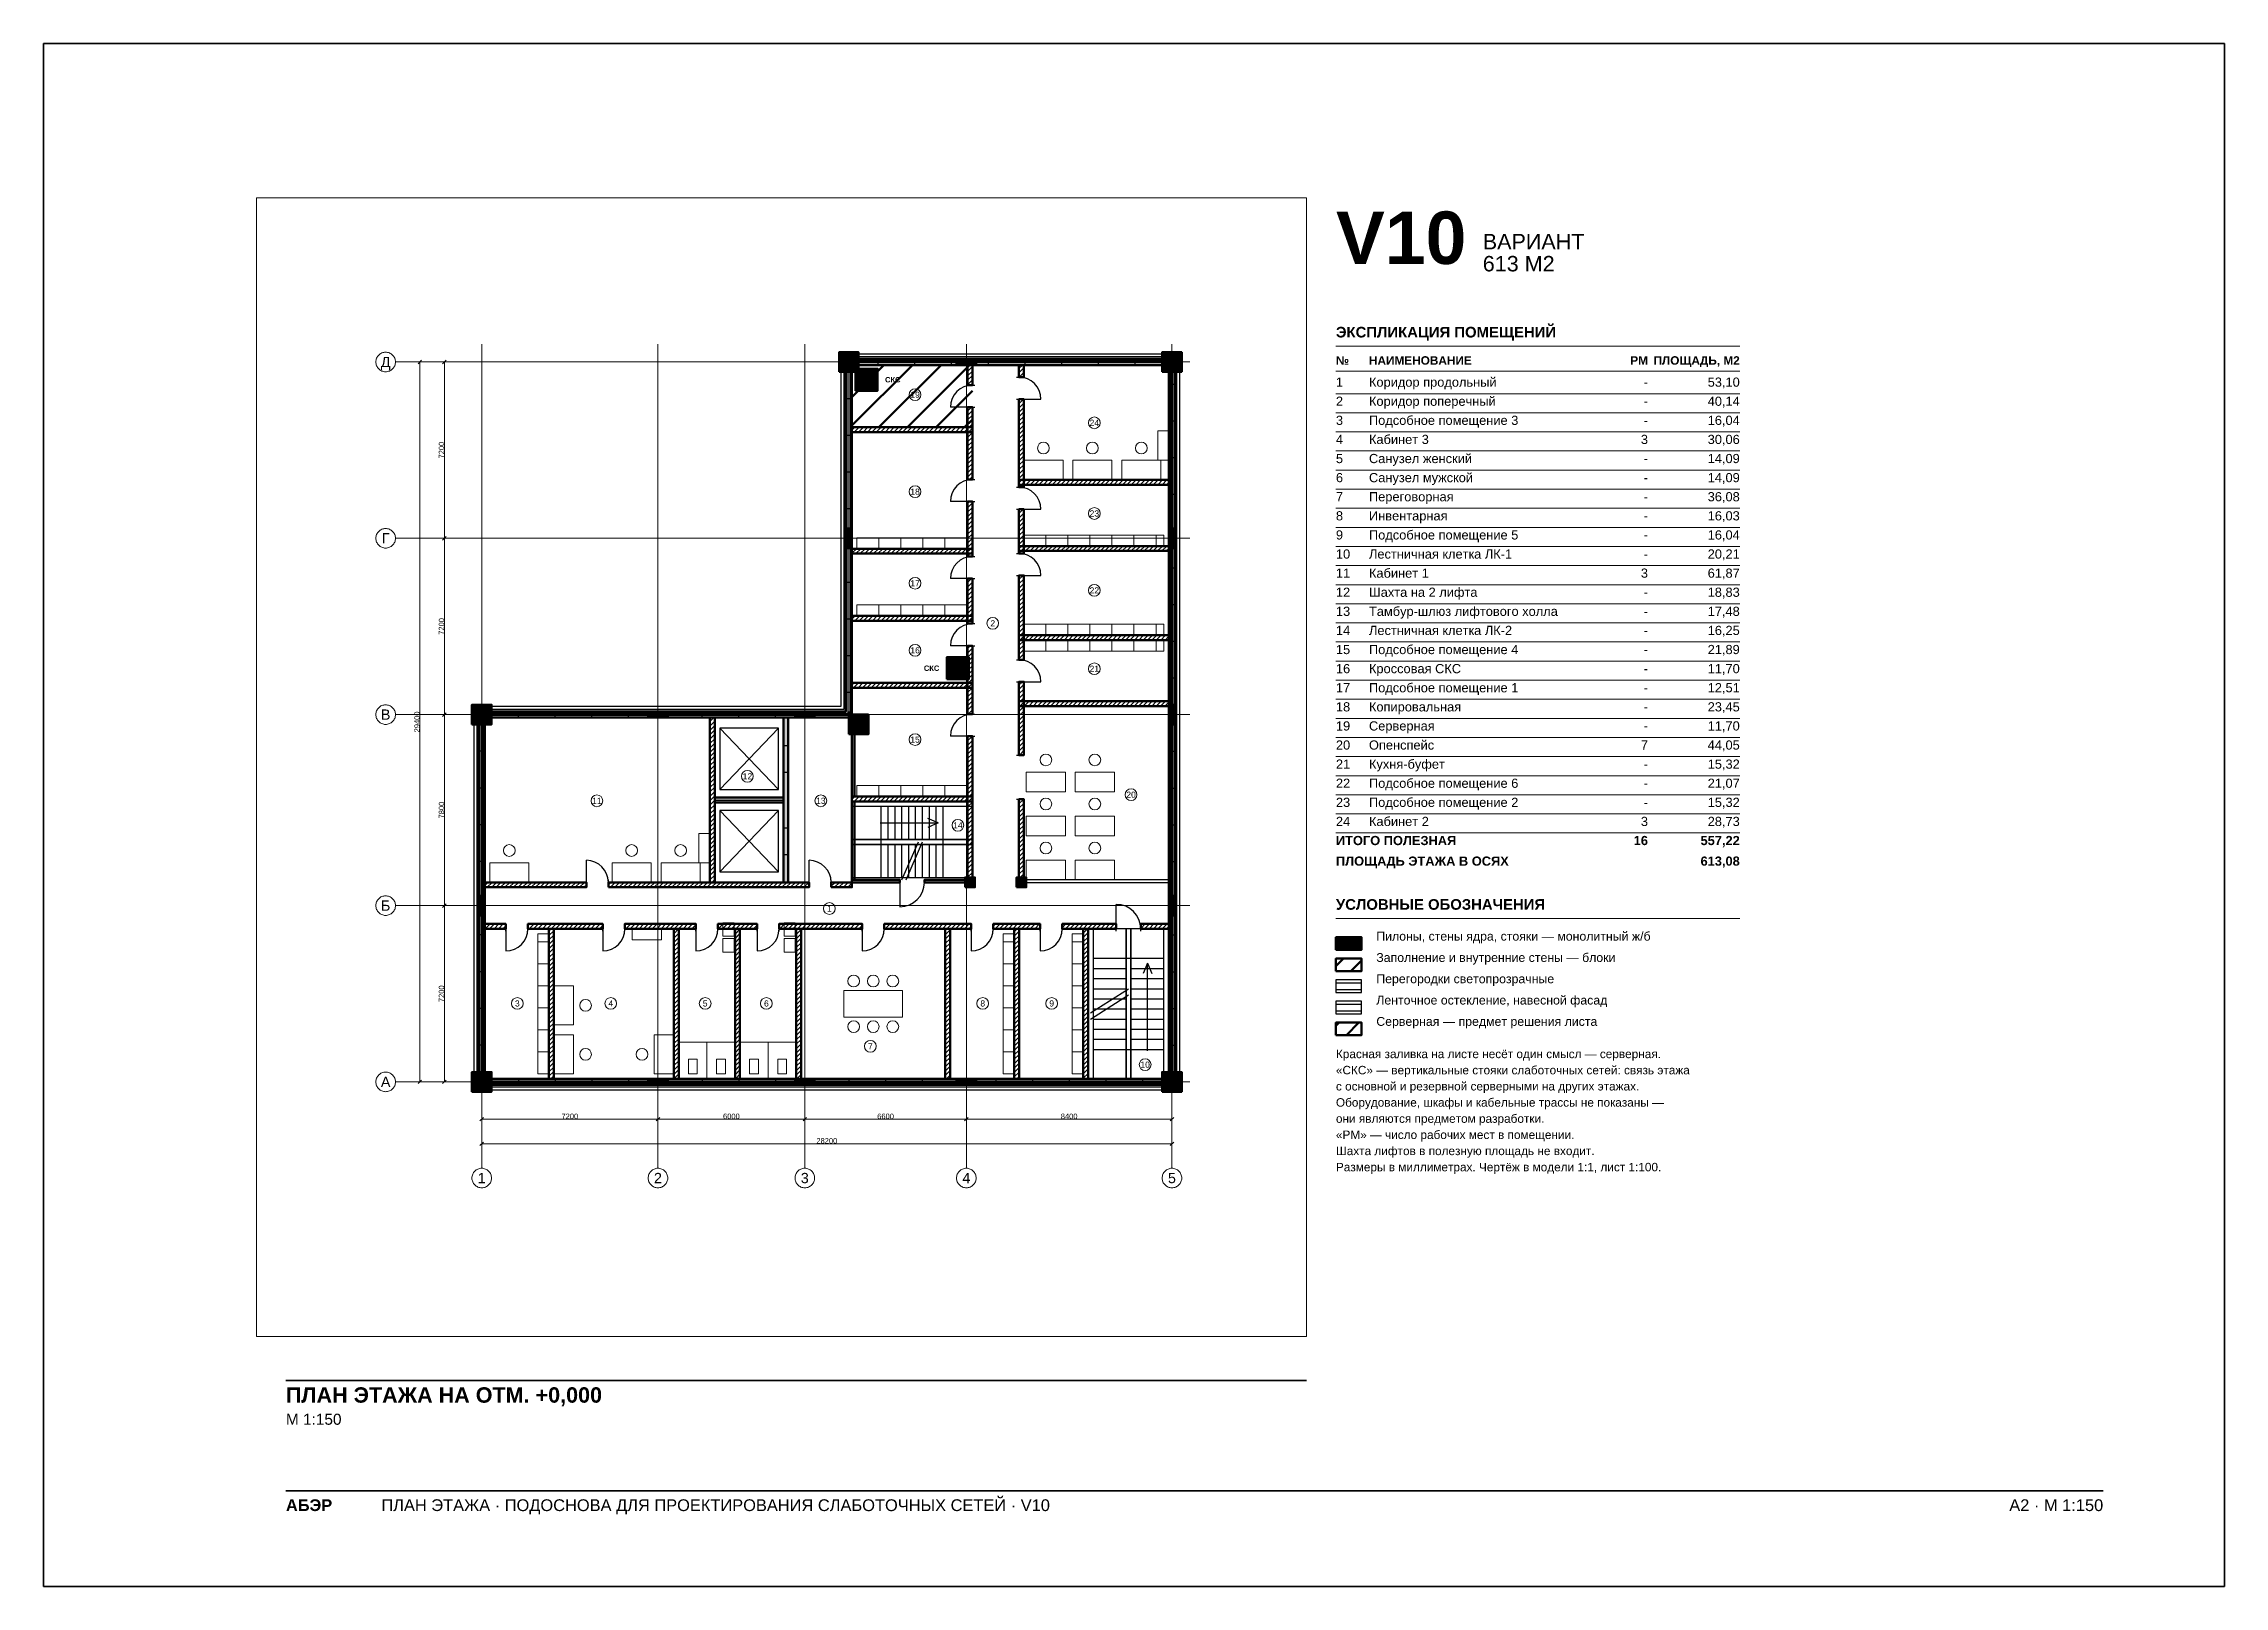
# Paper-space layout 'A2-1-100' of a CAD drawing. Header units: millimetres. Extents: x 0 to 594, y 0 to 420.
# The model-space entities are those that its viewports show. They can reach past a viewport. Long polylines and large blocks are cut down to what shows.
import ezdxf
from ezdxf.enums import TextEntityAlignment as Align

# ---------------------------------------------------------------- set-up
doc = ezdxf.new("R2010")
doc.units = ezdxf.units.MM
doc.linetypes.add('CENTER2', pattern=[2.541, 1.587, -0.318, 0.318, -0.318])
for name, color, linetype, lineweight in [('A-ANNO-LEGEND', 7, 'CONTINUOUS', 18), ('A-ANNO-NOTES', 8, 'CONTINUOUS', 13), ('A-ANNO-ROOM', 7, 'CONTINUOUS', 18), ('A-ANNO-TABLE', 7, 'CONTINUOUS', 18), ('A-DIMS', 8, 'CONTINUOUS', 13), ('A-DOOR', 3, 'CONTINUOUS', 25), ('A-ELEV', 7, 'CONTINUOUS', 25), ('A-FACADE-PANEL', 8, 'CONTINUOUS', 25), ('A-FURN', 8, 'CONTINUOUS', 18), ('A-GLAZ-RIBBON', 5, 'CONTINUOUS', 25), ('A-GRID', 8, 'CENTER2', 13), ('A-HATCH', 9, 'CONTINUOUS', 9), ('A-OUTLINE', 7, 'CONTINUOUS', 50), ('A-SANI', 8, 'CONTINUOUS', 18), ('A-STAIR', 7, 'CONTINUOUS', 25), ('A-TITLE', 7, 'CONTINUOUS', 35), ('A-VIEWPORT', 8, 'CONTINUOUS', 9), ('A-WALL-BLOCK', 9, 'CONTINUOUS', 50), ('A-WALL-GLASS', 4, 'CONTINUOUS', 25), ('A-WALL-RC', 7, 'CONTINUOUS', 50), ('E-SCS-RISER', 1, 'CONTINUOUS', 50), ('E-SERVER-ROOM', 1, 'CONTINUOUS', 50)]:
    doc.layers.add(name, color=color, linetype=linetype, lineweight=lineweight)
doc.styles.add('Arial', font='arial.ttf')
doc.styles.add('Arial-Bold', font='arialbd.ttf')
doc.styles.get("Standard").update_dxf_attribs({"font": 'arial.ttf'})

psp = doc.layouts.new('A2-1-100')

# ---------------------------------------------------------------- texts
at = {"layer": 'A-ANNO-LEGEND'}
for s, height, style, p in [('УСЛОВНЫЕ ОБОЗНАЧЕНИЯ', 2.9, 'Arial-Bold', (352, 184.2)), ('Пилоны, стены ядра, стояки — монолитный ж/б', 2.4, 'Arial', (363, 175.8)), ('Заполнение и внутренние стены — блоки', 2.4, 'Arial', (363, 170)), ('Перегородки светопрозрачные', 2.4, 'Arial', (363, 164.2)), ('Ленточное остекление, навесной фасад', 2.4, 'Arial', (363, 158.4)), ('Серверная — предмет решения листа', 2.4, 'Arial', (363, 152.6))]:
    psp.add_text(s, height=height, dxfattribs=dict(at, style=style)).set_placement(p)
at = {"layer": 'A-ANNO-NOTES', "style": 'Arial'}
for s, p in [('Красная заливка на листе несёт один смысл — серверная.', (352, 143.8)), ('«СКС» — вертикальные стояки слаботочных сетей: связь этажа', (352, 139.4)), ('с основной и резервной серверными на других этажах.', (352, 135)), ('Оборудование, шкафы и кабельные трассы не показаны —', (352, 130.6)), ('они являются предметом разработки.', (352, 126.2)), ('«РМ» — число рабочих мест в помещении.', (352, 121.8)), ('Шахта лифтов в полезную площадь не входит.', (352, 117.4)), ('Размеры в миллиметрах. Чертёж в модели 1:1, лист 1:100.', (352, 113))]:
    psp.add_text(s, height=2.3, dxfattribs=at).set_placement(p)
at = {"layer": 'A-ANNO-TABLE'}
for s, height, style, p in [('ЭКСПЛИКАЦИЯ ПОМЕЩЕНИЙ', 2.9, 'Arial-Bold', (352, 340)), ('№', 2.3, 'Arial-Bold', (352, 332.6)), ('НАИМЕНОВАНИЕ', 2.3, 'Arial-Bold', (361, 332.6)), ('1', 2.5, 'Arial', (352, 326.6)), ('Коридор продольный', 2.5, 'Arial', (361, 326.6)), ('2', 2.5, 'Arial', (352, 321.4)), ('Коридор поперечный', 2.5, 'Arial', (361, 321.4)), ('3', 2.5, 'Arial', (352, 316.2)), ('Подсобное помещение 3', 2.5, 'Arial', (361, 316.2)), ('4', 2.5, 'Arial', (352, 311)), ('Кабинет 3', 2.5, 'Arial', (361, 311)), ('5', 2.5, 'Arial', (352, 305.8)), ('6', 2.5, 'Arial', (352, 300.6)), ('Санузел женский', 2.5, 'Arial', (361, 305.8)), ('Санузел мужской', 2.5, 'Arial', (361, 300.6)), ('7', 2.5, 'Arial', (352, 295.4)), ('Переговорная', 2.5, 'Arial', (361, 295.4)), ('8', 2.5, 'Arial', (352, 290.2)), ('Инвентарная', 2.5, 'Arial', (361, 290.2)), ('9', 2.5, 'Arial', (352, 285)), ('Подсобное помещение 5', 2.5, 'Arial', (361, 285)), ('10', 2.5, 'Arial', (352, 279.8)), ('Лестничная клетка ЛК-1', 2.5, 'Arial', (361, 279.8)), ('11', 2.5, 'Arial', (352, 274.6)), ('Кабинет 1', 2.5, 'Arial', (361, 274.6)), ('12', 2.5, 'Arial', (352, 269.4)), ('Шахта на 2 лифта', 2.5, 'Arial', (361, 269.4)), ('13', 2.5, 'Arial', (352, 264.2)), ('14', 2.5, 'Arial', (352, 259)), ('Лестничная клетка ЛК-2', 2.5, 'Arial', (361, 259)), ('Тамбур-шлюз лифтового холла', 2.5, 'Arial', (361, 264.2)), ('15', 2.5, 'Arial', (352, 253.8)), ('Подсобное помещение 4', 2.5, 'Arial', (361, 253.8)), ('16', 2.5, 'Arial', (352, 248.6)), ('Кроссовая СКС', 2.5, 'Arial', (361, 248.6)), ('17', 2.5, 'Arial', (352, 243.4)), ('Подсобное помещение 1', 2.5, 'Arial', (361, 243.4)), ('18', 2.5, 'Arial', (352, 238.2)), ('Копировальная', 2.5, 'Arial', (361, 238.2)), ('19', 2.5, 'Arial', (352, 233)), ('Серверная', 2.5, 'Arial', (361, 233)), ('20', 2.5, 'Arial', (352, 227.8)), ('Опенспейс', 2.5, 'Arial', (361, 227.8)), ('21', 2.5, 'Arial', (352, 222.6)), ('22', 2.5, 'Arial', (352, 217.4)), ('Подсобное помещение 6', 2.5, 'Arial', (361, 217.4)), ('Кухня-буфет', 2.5, 'Arial', (361, 222.6)), ('23', 2.5, 'Arial', (352, 212.2)), ('Подсобное помещение 2', 2.5, 'Arial', (361, 212.2)), ('24', 2.5, 'Arial', (352, 207)), ('Кабинет 2', 2.5, 'Arial', (361, 207)), ('ИТОГО ПОЛЕЗНАЯ', 2.5, 'Arial-Bold', (352, 201.8)), ('ПЛОЩАДЬ ЭТАЖА В ОСЯХ', 2.5, 'Arial-Bold', (352, 196.2))]:
    psp.add_text(s, height=height, dxfattribs=dict(at, style=style)).set_placement(p)
for s, height, style, p in [('РМ', 2.3, 'Arial-Bold', (437, 332.6)), ('ПЛОЩАДЬ, М2', 2.3, 'Arial-Bold', (462, 332.6)), ('-', 2.5, 'Arial', (437, 326.6)), ('53,10', 2.5, 'Arial', (462, 326.6)), ('-', 2.5, 'Arial', (437, 321.4)), ('40,14', 2.5, 'Arial', (462, 321.4)), ('-', 2.5, 'Arial', (437, 316.2)), ('16,04', 2.5, 'Arial', (462, 316.2)), ('3', 2.5, 'Arial', (437, 311)), ('30,06', 2.5, 'Arial', (462, 311)), ('-', 2.5, 'Arial', (437, 305.8)), ('14,09', 2.5, 'Arial', (462, 305.8)), ('14,09', 2.5, 'Arial', (462, 300.6)), ('-', 2.5, 'Arial', (437, 300.6)), ('36,08', 2.5, 'Arial', (462, 295.4)), ('-', 2.5, 'Arial', (437, 295.4)), ('-', 2.5, 'Arial', (437, 290.2)), ('16,03', 2.5, 'Arial', (462, 290.2)), ('-', 2.5, 'Arial', (437, 285)), ('16,04', 2.5, 'Arial', (462, 285)), ('-', 2.5, 'Arial', (437, 279.8)), ('20,21', 2.5, 'Arial', (462, 279.8)), ('3', 2.5, 'Arial', (437, 274.6)), ('61,87', 2.5, 'Arial', (462, 274.6)), ('-', 2.5, 'Arial', (437, 269.4)), ('18,83', 2.5, 'Arial', (462, 269.4)), ('-', 2.5, 'Arial', (437, 264.2)), ('17,48', 2.5, 'Arial', (462, 264.2)), ('16,25', 2.5, 'Arial', (462, 259)), ('-', 2.5, 'Arial', (437, 259)), ('21,89', 2.5, 'Arial', (462, 253.8)), ('-', 2.5, 'Arial', (437, 253.8)), ('-', 2.5, 'Arial', (437, 248.6)), ('11,70', 2.5, 'Arial', (462, 248.6)), ('-', 2.5, 'Arial', (437, 243.4)), ('12,51', 2.5, 'Arial', (462, 243.4)), ('-', 2.5, 'Arial', (437, 238.2)), ('23,45', 2.5, 'Arial', (462, 238.2)), ('-', 2.5, 'Arial', (437, 233)), ('11,70', 2.5, 'Arial', (462, 233)), ('7', 2.5, 'Arial', (437, 227.8)), ('44,05', 2.5, 'Arial', (462, 227.8)), ('-', 2.5, 'Arial', (437, 222.6)), ('21,07', 2.5, 'Arial', (462, 217.4)), ('15,32', 2.5, 'Arial', (462, 222.6)), ('-', 2.5, 'Arial', (437, 217.4)), ('15,32', 2.5, 'Arial', (462, 212.2)), ('3', 2.5, 'Arial', (437, 207)), ('-', 2.5, 'Arial', (437, 212.2)), ('28,73', 2.5, 'Arial', (462, 207)), ('16', 2.5, 'Arial-Bold', (437, 201.8)), ('557,22', 2.5, 'Arial-Bold', (462, 201.8)), ('613,08', 2.5, 'Arial-Bold', (462, 196.2))]:
    psp.add_text(s, height=height, dxfattribs=dict(at, style=style)).set_placement(p, align=Align.RIGHT)
at = {"layer": 'A-TITLE'}
for s, height, style, p in [('V10', 14.3, 'Arial-Bold', (352, 360)), ('ВАРИАНТ', 4.2, 'Arial', (392, 364)), ('613 М2', 4.2, 'Arial', (392, 358)), ('ПЛАН ЭТАЖА НА ОТМ. +0,000', 4.2, 'Arial-Bold', (66, 50)), ('М 1:150', 3, 'Arial', (66, 44)), ('ПЛАН ЭТАЖА · ПОДОСНОВА ДЛЯ ПРОЕКТИРОВАНИЯ СЛАБОТОЧНЫХ СЕТЕЙ · V10', 3.2, 'Arial', (92, 20.5)), ('АБЭР', 3.2, 'Arial-Bold', (66, 20.5))]:
    psp.add_text(s, height=height, dxfattribs=dict(at, style=style)).set_placement(p)
at = {"layer": 'A-TITLE', "style": 'Arial'}
psp.add_text('A2 · М 1:150', height=3.2, dxfattribs=at).set_placement((561, 20.5), align=Align.RIGHT)

msp = doc.modelspace()

# ---------------------------------------------------------------- texts
at = {"layer": 'A-ANNO-ROOM'}
for s, p in [('19', (17705, 28065)), ('24', (25030, 26915)), ('18', (17705, 24104)), ('23', (25030, 23213)), ('17', (17705, 20364)), ('22', (25030, 20073)), ('2', (20880, 18730)), ('16', (17705, 17624)), ('21', (25030, 16872)), ('15', (17705, 13980)), ('12', (10855, 12480)), ('11', (4705, 11480)), ('13', (13855, 11480)), ('20', (26530, 11730)), ('14', (19455, 10480)), ('1', (14205, 7080)), ('3', (1455, 3205)), ('4', (5273, 3205)), ('5', (9130, 3205)), ('6', (11630, 3205)), ('8', (20470, 3205)), ('9', (23287, 3205)), ('7', (15880, 1455)), ('10', (27105, 705))]:
    msp.add_text(s, height=250, dxfattribs=at).set_placement(p, align=Align.MIDDLE_CENTER)
at = {"layer": 'A-DIMS'}
for s, p in [('7200', (-1645, 25800)), ('7200', (-1645, 18600)), ('29400', (-2645, 14700)), ('7800', (-1645, 11100)), ('7200', (-1645, 3600))]:
    msp.add_text(s, height=220, rotation=90, dxfattribs=at).set_placement(p, align=Align.MIDDLE_CENTER)
for s, p in [('7200', (3600, -1405)), ('6000', (10200, -1405)), ('6600', (16500, -1405)), ('8400', (24000, -1405)), ('28200', (14100, -2405))]:
    msp.add_text(s, height=220, dxfattribs=at).set_placement(p, align=Align.MIDDLE_CENTER)
at = {"layer": 'A-GRID'}
for s, p in [('Д', (-3925, 29400)), ('Г', (-3925, 22200)), ('В', (-3925, 15000)), ('Б', (-3925, 7200)), ('А', (-3925, 0)), ('1', (0, -3925)), ('2', (7200, -3925)), ('3', (13200, -3925)), ('4', (19800, -3925)), ('5', (28200, -3925))]:
    msp.add_text(s, height=420, dxfattribs=at).set_placement(p, align=Align.MIDDLE_CENTER)
at = {"layer": 'E-SCS-RISER', "style": 'Arial-Bold'}
for p in [(16795, 28675), (18380, 16894)]:
    msp.add_text('СКС', height=220, dxfattribs=at).set_placement(p, align=Align.MIDDLE_CENTER)

# ---------------------------------------------------------------- hatches: boundary and pattern name
at = {"layer": 'A-HATCH'}
h = msp.add_hatch(dxfattribs=at)
h.set_pattern_fill('ANSI31', scale=40)
h.paths.add_polyline_path([(19850, 28455), (20050, 28455), (20050, 29275), (20050, 29275), (19850, 29275), (19850, 29275)])
h = msp.add_hatch(dxfattribs=at)
h.set_pattern_fill('ANSI31', scale=40)
h.paths.add_polyline_path([(21950, 28780), (22150, 28780), (22150, 29275), (22150, 29275), (21950, 29275), (21950, 29275)])
h = msp.add_hatch(dxfattribs=at)
h.set_pattern_fill('ANSI31', scale=40)
h.paths.add_polyline_path([(21950, 24285), (22150, 24285), (22150, 27880), (21950, 27880)])
h = msp.add_hatch(dxfattribs=at)
h.set_pattern_fill('ANSI31', scale=40)
h.paths.add_polyline_path([(15125, 26535), (15125, 26535), (20050, 26535), (20050, 26735), (15125, 26735), (15125, 26735)])
h = msp.add_hatch(dxfattribs=at)
h.set_pattern_fill('ANSI31', scale=40)
h.paths.add_polyline_path([(19850, 24604), (20050, 24604), (20050, 27555), (19850, 27555)])
h = msp.add_hatch(dxfattribs=at)
h.set_pattern_fill('ANSI31', scale=40)
h.paths.add_polyline_path([(21950, 24385), (28075, 24385), (28075, 24385), (28075, 24585), (28075, 24585), (21950, 24585)])
h = msp.add_hatch(dxfattribs=at)
h.set_pattern_fill('ANSI31', scale=40)
h.paths.add_polyline_path([(19850, 21454), (20050, 21454), (20050, 23704), (19850, 23704)])
h = msp.add_hatch(dxfattribs=at)
h.set_pattern_fill('ANSI31', scale=40)
h.paths.add_polyline_path([(21950, 21583), (22150, 21583), (22150, 23385), (21950, 23385)])
h = msp.add_hatch(dxfattribs=at)
h.set_pattern_fill('ANSI31', scale=40)
h.paths.add_polyline_path([(15125, 21574), (15125, 21574), (20050, 21574), (20050, 21774), (15125, 21774), (15125, 21774)])
h = msp.add_hatch(dxfattribs=at)
h.set_pattern_fill('ANSI31', scale=40)
h.paths.add_polyline_path([(21950, 21683), (28075, 21683), (28075, 21683), (28075, 21883), (28075, 21883), (21950, 21883)])
h = msp.add_hatch(dxfattribs=at)
h.set_pattern_fill('ANSI31', scale=40)
h.paths.add_polyline_path([(19850, 18714), (20050, 18714), (20050, 20554), (19850, 20554)])
h = msp.add_hatch(dxfattribs=at)
h.set_pattern_fill('ANSI31', scale=40)
h.paths.add_polyline_path([(21950, 17242), (22150, 17242), (22150, 20683), (21950, 20683)])
h = msp.add_hatch(dxfattribs=at)
h.set_pattern_fill('ANSI31', scale=40)
h.paths.add_polyline_path([(15125, 18834), (15125, 18834), (20050, 18834), (20050, 19034), (15125, 19034), (15125, 19034)])
h = msp.add_hatch(dxfattribs=at)
h.set_pattern_fill('ANSI31', scale=40)
h.paths.add_polyline_path([(21950, 18043), (28075, 18043), (28075, 18043), (28075, 18243), (28075, 18243), (21950, 18243)])
h = msp.add_hatch(dxfattribs=at)
h.set_pattern_fill('ANSI31', scale=40)
h.paths.add_polyline_path([(19850, 15022), (20050, 15022), (20050, 17814), (19850, 17814)])
h = msp.add_hatch(dxfattribs=at)
h.set_pattern_fill('ANSI31', scale=40)
h.paths.add_polyline_path([(15125, 16094), (15125, 16094), (20050, 16094), (20050, 16294), (15125, 16294), (15125, 16294)])
h = msp.add_hatch(dxfattribs=at)
h.set_pattern_fill('ANSI31', scale=40)
h.paths.add_polyline_path([(21950, 13346), (22150, 13346), (22150, 16342), (21950, 16342)])
h = msp.add_hatch(dxfattribs=at)
h.set_pattern_fill('ANSI31', scale=40)
h.paths.add_polyline_path([(21950, 15342), (28075, 15342), (28075, 15342), (28075, 15542), (28075, 15542), (21950, 15542)])
h = msp.add_hatch(dxfattribs=at)
h.set_pattern_fill('ANSI31', scale=40)
h.paths.add_polyline_path([(9325, 8150), (9525, 8150), (9525, 14875), (9525, 14875), (9325, 14875), (9325, 14875)])
h = msp.add_hatch(dxfattribs=at)
h.set_pattern_fill('ANSI31', scale=40)
h.paths.add_polyline_path([(19850, 8150), (20050, 8150), (20050, 14122), (19850, 14122)])
h = msp.add_hatch(dxfattribs=at)
h.set_pattern_fill('ANSI31', scale=40)
h.paths.add_polyline_path([(15125, 11450), (20050, 11450), (20050, 11650), (15125, 11650)])
h = msp.add_hatch(dxfattribs=at)
h.set_pattern_fill('ANSI31', scale=40)
h.paths.add_polyline_path([(21950, 8150), (22150, 8150), (22150, 11546), (21950, 11546)])
h = msp.add_hatch(dxfattribs=at)
h.set_pattern_fill('ANSI31', scale=40)
h.paths.add_polyline_path([(125, 7950), (125, 7950), (4275, 7950), (4275, 8150), (125, 8150), (125, 8150)])
h = msp.add_hatch(dxfattribs=at)
h.set_pattern_fill('ANSI31', scale=40)
h.paths.add_polyline_path([(5175, 7950), (13375, 7950), (13375, 8150), (5175, 8150)])
h = msp.add_hatch(dxfattribs=at)
h.set_pattern_fill('ANSI31', scale=40)
h.paths.add_polyline_path([(14275, 7950), (15125, 7950), (15125, 8150), (14275, 8150)])
h = msp.add_hatch(dxfattribs=at)
h.set_pattern_fill('ANSI31', scale=40)
h.paths.add_polyline_path([(125, 6250), (125, 6250), (984, 6250), (984, 6450), (125, 6450), (125, 6450)])
h = msp.add_hatch(dxfattribs=at)
h.set_pattern_fill('ANSI31', scale=40)
h.paths.add_polyline_path([(1884, 6250), (4946, 6250), (4946, 6450), (1884, 6450)])
h = msp.add_hatch(dxfattribs=at)
h.set_pattern_fill('ANSI31', scale=40)
h.paths.add_polyline_path([(2743, 125), (2943, 125), (2943, 125), (2943, 6250), (2743, 6250), (2743, 125)])
h = msp.add_hatch(dxfattribs=at)
h.set_pattern_fill('ANSI31', scale=40)
h.paths.add_polyline_path([(5846, 6250), (8750, 6250), (8750, 6450), (5846, 6450)])
h = msp.add_hatch(dxfattribs=at)
h.set_pattern_fill('ANSI31', scale=40)
h.paths.add_polyline_path([(7850, 125), (8050, 125), (8050, 125), (8050, 6250), (7850, 6250), (7850, 125)])
h = msp.add_hatch(dxfattribs=at)
h.set_pattern_fill('ANSI31', scale=40)
h.paths.add_polyline_path([(9650, 6250), (11250, 6250), (11250, 6450), (9650, 6450)])
h = msp.add_hatch(dxfattribs=at)
h.set_pattern_fill('ANSI31', scale=40)
h.paths.add_polyline_path([(10350, 125), (10550, 125), (10550, 125), (10550, 6250), (10350, 6250), (10350, 125)])
h = msp.add_hatch(dxfattribs=at)
h.set_pattern_fill('ANSI31', scale=40)
h.paths.add_polyline_path([(12150, 6250), (15545, 6250), (15545, 6450), (12150, 6450)])
h = msp.add_hatch(dxfattribs=at)
h.set_pattern_fill('ANSI31', scale=40)
h.paths.add_polyline_path([(12850, 125), (13050, 125), (13050, 125), (13050, 6250), (12850, 6250), (12850, 125)])
h = msp.add_hatch(dxfattribs=at)
h.set_pattern_fill('ANSI31', scale=40)
h.paths.add_polyline_path([(16445, 6250), (19998, 6250), (19998, 6450), (16445, 6450)])
h = msp.add_hatch(dxfattribs=at)
h.set_pattern_fill('ANSI31', scale=40)
h.paths.add_polyline_path([(18940, 125), (19140, 125), (19140, 125), (19140, 6250), (18940, 6250), (18940, 125)])
h = msp.add_hatch(dxfattribs=at)
h.set_pattern_fill('ANSI31', scale=40)
h.paths.add_polyline_path([(20898, 6250), (22816, 6250), (22816, 6450), (20898, 6450)])
h = msp.add_hatch(dxfattribs=at)
h.set_pattern_fill('ANSI31', scale=40)
h.paths.add_polyline_path([(21757, 125), (21957, 125), (21957, 125), (21957, 6250), (21757, 6250), (21757, 125)])
h = msp.add_hatch(dxfattribs=at)
h.set_pattern_fill('ANSI31', scale=40)
h.paths.add_polyline_path([(23716, 6250), (25925, 6250), (25925, 6450), (23716, 6450)])
h = msp.add_hatch(dxfattribs=at)
h.set_pattern_fill('ANSI31', scale=40)
h.paths.add_polyline_path([(24575, 125), (24775, 125), (24775, 125), (24775, 6250), (24575, 6250), (24575, 125)])
h = msp.add_hatch(dxfattribs=at)
h.set_pattern_fill('ANSI31', scale=40)
h.paths.add_polyline_path([(26925, 6250), (28075, 6250), (28075, 6250), (28075, 6450), (28075, 6450), (26925, 6450)])
at = {"layer": 'A-WALL-RC'}
h = msp.add_hatch(color=7, dxfattribs=at)
h.dxf.hatch_style = 1
h.paths.add_polyline_path([(14600, 29000), (15400, 29000), (15400, 29800), (14600, 29800)])
h = msp.add_hatch(color=7, dxfattribs=at)
h.dxf.hatch_style = 1
h.paths.add_polyline_path([(19400, 29275), (20200, 29275), (20200, 29525), (19400, 29525)])
h = msp.add_hatch(color=7, dxfattribs=at)
h.dxf.hatch_style = 1
h.paths.add_polyline_path([(27800, 29000), (28600, 29000), (28600, 29800), (27800, 29800)])
h = msp.add_hatch(color=7, dxfattribs=at)
h.dxf.hatch_style = 1
h.paths.add_polyline_path([(14875, 21800), (15125, 21800), (15125, 22600), (14875, 22600)])
h = msp.add_hatch(color=7, dxfattribs=at)
h.dxf.hatch_style = 1
h.paths.add_polyline_path([(28075, 21800), (28325, 21800), (28325, 22600), (28075, 22600)])
h = msp.add_hatch(color=7, dxfattribs=at)
h.dxf.hatch_style = 1
h.paths.add_polyline_path([(-400, 14600), (400, 14600), (400, 15400), (-400, 15400)])
h = msp.add_hatch(color=7, dxfattribs=at)
h.dxf.hatch_style = 1
h.paths.add_polyline_path([(28075, 14600), (28325, 14600), (28325, 15400), (28075, 15400)])
h = msp.add_hatch(color=7, dxfattribs=at)
h.dxf.hatch_style = 1
h.paths.add_polyline_path([(6800, 14875), (7600, 14875), (7600, 15125), (6800, 15125)])
h = msp.add_hatch(color=7, dxfattribs=at)
h.dxf.hatch_style = 1
h.paths.add_polyline_path([(12325, 8150), (12525, 8150), (12525, 14875), (12525, 14875), (12325, 14875), (12325, 14875)])
h = msp.add_hatch(color=7, dxfattribs=at)
h.dxf.hatch_style = 1
h.paths.add_polyline_path([(12800, 14875), (13600, 14875), (13600, 15125), (12800, 15125)])
h = msp.add_hatch(color=7, dxfattribs=at)
h.dxf.hatch_style = 1
h.paths.add_polyline_path([(15000, 14200), (15800, 14200), (15800, 15000), (15000, 15000)])
h = msp.add_hatch(color=7, dxfattribs=at)
h.dxf.hatch_style = 1
h.paths.add_polyline_path([(15125, 11650), (15225, 11650), (15225, 14875), (15225, 14875), (15125, 14875), (15125, 14875)])
h = msp.add_hatch(color=7, dxfattribs=at)
h.dxf.hatch_style = 1
h.paths.add_polyline_path([(9525, 11412), (12325, 11412), (12325, 11612), (9525, 11612)])
h = msp.add_hatch(color=7, dxfattribs=at)
h.dxf.hatch_style = 1
h.paths.add_polyline_path([(15125, 8250), (15225, 8250), (15225, 11450), (15125, 11450)])
h = msp.add_hatch(color=7, dxfattribs=at)
h.dxf.hatch_style = 1
h.paths.add_polyline_path([(15125, 8150), (17088, 8150), (17088, 8250), (15125, 8250)])
h = msp.add_hatch(color=7, dxfattribs=at)
h.dxf.hatch_style = 1
h.paths.add_polyline_path([(18088, 8150), (19850, 8150), (19850, 8250), (18088, 8250)])
h = msp.add_hatch(color=7, dxfattribs=at)
h.dxf.hatch_style = 1
h.paths.add_polyline_path([(19750, 7950), (20150, 7950), (20150, 8350), (19750, 8350)])
h = msp.add_hatch(color=7, dxfattribs=at)
h.dxf.hatch_style = 1
h.paths.add_polyline_path([(21850, 7950), (22250, 7950), (22250, 8350), (21850, 8350)])
h = msp.add_hatch(color=7, dxfattribs=at)
h.dxf.hatch_style = 1
h.paths.add_polyline_path([(-125, 6800), (125, 6800), (125, 7600), (-125, 7600)])
h = msp.add_hatch(color=7, dxfattribs=at)
h.dxf.hatch_style = 1
h.paths.add_polyline_path([(28075, 6800), (28325, 6800), (28325, 7600), (28075, 7600)])
h = msp.add_hatch(color=7, dxfattribs=at)
h.dxf.hatch_style = 1
h.paths.add_polyline_path([(-400, -400), (400, -400), (400, 400), (-400, 400)])
h = msp.add_hatch(color=7, dxfattribs=at)
h.dxf.hatch_style = 1
h.paths.add_polyline_path([(6800, -125), (7600, -125), (7600, 125), (6800, 125)])
h = msp.add_hatch(color=7, dxfattribs=at)
h.dxf.hatch_style = 1
h.paths.add_polyline_path([(12800, -125), (13600, -125), (13600, 125), (12800, 125)])
h = msp.add_hatch(color=7, dxfattribs=at)
h.dxf.hatch_style = 1
h.paths.add_polyline_path([(19400, -125), (20200, -125), (20200, 125), (19400, 125)])
h = msp.add_hatch(color=7, dxfattribs=at)
h.dxf.hatch_style = 1
h.paths.add_polyline_path([(27800, -400), (28600, -400), (28600, 400), (27800, 400)])
at = {"layer": 'E-SCS-RISER'}
h = msp.add_hatch(color=7, dxfattribs=at)
h.dxf.hatch_style = 1
h.paths.add_polyline_path([(15275, 28225), (16175, 28225), (16175, 29125), (15275, 29125)])
h = msp.add_hatch(color=7, dxfattribs=at)
h.dxf.hatch_style = 1
h.paths.add_polyline_path([(19000, 16444), (19900, 16444), (19900, 17344), (19000, 17344)])
at = {"layer": 'E-SERVER-ROOM'}
h = msp.add_hatch(dxfattribs=at)
h.set_pattern_fill('ANSI31', scale=260)
h.paths.add_polyline_path([(15125, 26735), (20050, 26735), (20050, 29275), (15125, 29275)])

# ---------------------------------------------------------------- linework, layer by layer
at = {"layer": 'A-ANNO-ROOM'}
for centre in [(17705, 28065), (25030, 26915), (17705, 24104), (25030, 23213), (17705, 20364), (25030, 20073), (20880, 18730), (17705, 17624), (25030, 16872), (17705, 13980), (10855, 12480), (4705, 11480), (13855, 11480), (26530, 11730), (19455, 10480), (14205, 7080), (1455, 3205), (5273, 3205), (9130, 3205), (11630, 3205), (20470, 3205), (23287, 3205), (15880, 1455), (27105, 705)]:
    msp.add_circle(centre, 240, dxfattribs=at)
at = {"layer": 'A-DIMS'}
for p, q in [((-2596, 29329), (-2454, 29471)), ((-1596, 29329), (-1454, 29471)), ((-2525, 0), (-2525, 29400)), ((-1525, 22200), (-1525, 29400)), ((-1596, 22129), (-1454, 22271)), ((-1596, 22129), (-1454, 22271)), ((-1525, 15000), (-1525, 22200)), ((-1596, 14929), (-1454, 15071)), ((-1596, 14929), (-1454, 15071)), ((-1525, 7200), (-1525, 15000)), ((-1596, 7129), (-1454, 7271)), ((-1596, 7129), (-1454, 7271)), ((-1525, 0), (-1525, 7200)), ((-2596, -71), (-2454, 71)), ((-1596, -71), (-1454, 71)), ((-71, -1596), (71, -1454)), ((0, -1525), (7200, -1525)), ((7129, -1596), (7271, -1454)), ((7129, -1596), (7271, -1454)), ((7200, -1525), (13200, -1525)), ((13129, -1596), (13271, -1454)), ((13129, -1596), (13271, -1454)), ((13200, -1525), (19800, -1525)), ((19729, -1596), (19871, -1454)), ((19729, -1596), (19871, -1454)), ((19800, -1525), (28200, -1525)), ((28129, -1596), (28271, -1454)), ((-71, -2596), (71, -2454)), ((0, -2525), (28200, -2525)), ((28129, -2596), (28271, -2454))]:
    msp.add_line(p, q, dxfattribs=at)
at = {"layer": 'A-DOOR'}
for p, q in [((21850, 28780), (22050, 28780)), ((19950, 28455), (20150, 28455)), ((21850, 27880), (22050, 27880)), ((21950, 27880), (22850, 27880)), ((20050, 27555), (19150, 27555)), ((19950, 27555), (20150, 27555)), ((19950, 24604), (20150, 24604)), ((21850, 24285), (22050, 24285)), ((20050, 23704), (19150, 23704)), ((19950, 23704), (20150, 23704)), ((21850, 23385), (22050, 23385)), ((21950, 23385), (22850, 23385)), ((19950, 21454), (20150, 21454)), ((21850, 21583), (22050, 21583)), ((20050, 20554), (19150, 20554)), ((19950, 20554), (20150, 20554)), ((21850, 20683), (22050, 20683)), ((21950, 20683), (22850, 20683)), ((19950, 18714), (20150, 18714)), ((20050, 17814), (19150, 17814)), ((19950, 17814), (20150, 17814)), ((21850, 17242), (22050, 17242)), ((21850, 16342), (22050, 16342)), ((21950, 16342), (22850, 16342)), ((19950, 15022), (20150, 15022)), ((12325, 13744), (12525, 13744)), ((20050, 14122), (19150, 14122)), ((19950, 14122), (20150, 14122)), ((12325, 12644), (12525, 12644)), ((21850, 13346), (22050, 13346)), ((21850, 11546), (22050, 11546)), ((12325, 10381), (12525, 10381)), ((4275, 8150), (4275, 9050)), ((12325, 9281), (12525, 9281)), ((13375, 8150), (13375, 9050)), ((4275, 8050), (4275, 8250)), ((5175, 8050), (5175, 8250)), ((13375, 8050), (13375, 8250)), ((14275, 8050), (14275, 8250)), ((17088, 8100), (17088, 8200)), ((17088, 8150), (17088, 7150)), ((18088, 8100), (18088, 8200)), ((25925, 6250), (25925, 7250)), ((984, 6150), (984, 6350)), ((984, 6250), (984, 5350)), ((1884, 6150), (1884, 6350)), ((4946, 6150), (4946, 6350)), ((4946, 6250), (4946, 5350)), ((5846, 6150), (5846, 6350)), ((8750, 6150), (8750, 6350)), ((8750, 6250), (8750, 5350)), ((9650, 6150), (9650, 6350)), ((11250, 6150), (11250, 6350)), ((11250, 6250), (11250, 5350)), ((12150, 6150), (12150, 6350)), ((15545, 6150), (15545, 6350)), ((15545, 6250), (15545, 5350)), ((16445, 6150), (16445, 6350)), ((19998, 6150), (19998, 6350)), ((19998, 6250), (19998, 5350)), ((20898, 6150), (20898, 6350)), ((22816, 6150), (22816, 6350)), ((22816, 6250), (22816, 5350)), ((23716, 6150), (23716, 6350)), ((25925, 6150), (25925, 6350)), ((26925, 6150), (26925, 6350))]:
    msp.add_line(p, q, dxfattribs=at)
for centre, radius, start, end in [((21950, 27880), 900, 0, 90), ((20050, 27555), 900, 90, 180), ((20050, 23704), 900, 90, 180), ((21950, 23385), 900, 0, 90), ((20050, 20554), 900, 90, 180), ((21950, 20683), 900, 0, 90), ((20050, 17814), 900, 90, 180), ((21950, 16342), 900, 0, 90), ((20050, 14122), 900, 90, 180), ((4275, 8150), 900, 0, 90), ((13375, 8150), 900, 0, 90), ((17088, 8150), 1000, -90, 0), ((25925, 6250), 1000, 0, 90), ((984, 6250), 900, -90, 0), ((4946, 6250), 900, -90, 0), ((8750, 6250), 900, -90, 0), ((11250, 6250), 900, -90, 0), ((15545, 6250), 900, -90, 0), ((19998, 6250), 900, -90, 0), ((22816, 6250), 900, -90, 0)]:
    msp.add_arc(centre, radius, start, end, dxfattribs=at)
at = {"layer": 'A-ELEV'}
for p, q in [((9725, 11944), (12125, 14444)), ((9725, 14444), (12125, 11944)), ((9525, 11512), (12325, 11512)), ((9725, 8581), (12125, 11081)), ((9725, 11081), (12125, 8581))]:
    msp.add_line(p, q, dxfattribs=at)
for points in [[(9725, 11944), (12125, 11944), (12125, 14444), (9725, 14444)], [(9725, 8581), (12125, 8581), (12125, 11081), (9725, 11081)]]:
    msp.add_lwpolyline(points, close=True, dxfattribs=at)
at = {"layer": 'A-FACADE-PANEL'}
for points in [[(28525, 29725), (14675, 29725), (14675, 15325), (-325, 15325), (-325, -325), (28525, -325)], [(28405, 29605), (14795, 29605), (14795, 15205), (-205, 15205), (-205, -205), (28405, -205)]]:
    msp.add_lwpolyline(points, close=True, dxfattribs=at)
at = {"layer": 'A-FURN'}
for p, q in [((23050, 21883), (23050, 22333)), ((23950, 21883), (23950, 22333)), ((24850, 21883), (24850, 22333)), ((25750, 21883), (25750, 22333)), ((26650, 21883), (26650, 22333)), ((27550, 21883), (27550, 22333)), ((16225, 21774), (16225, 22224)), ((17125, 21774), (17125, 22224)), ((18025, 21774), (18025, 22224)), ((18925, 21774), (18925, 22224)), ((19825, 21774), (19825, 22224)), ((16225, 19034), (16225, 19484)), ((17125, 19034), (17125, 19484)), ((18025, 19034), (18025, 19484)), ((18925, 19034), (18925, 19484)), ((19825, 19034), (19825, 19484)), ((23050, 18243), (23050, 18693)), ((23050, 17593), (23050, 18043)), ((23950, 18243), (23950, 18693)), ((23950, 17593), (23950, 18043)), ((24850, 18243), (24850, 18693)), ((24850, 17593), (24850, 18043)), ((25750, 18243), (25750, 18693)), ((25750, 17593), (25750, 18043)), ((26650, 18243), (26650, 18693)), ((26650, 17593), (26650, 18043)), ((27550, 18243), (27550, 18693)), ((27550, 17593), (27550, 18043)), ((16225, 11650), (16225, 12100)), ((17125, 11650), (17125, 12100)), ((18025, 11650), (18025, 12100)), ((18925, 11650), (18925, 12100)), ((19825, 11650), (19825, 12100)), ((2293, 5725), (2743, 5725)), ((21307, 5725), (21757, 5725)), ((24125, 5725), (24575, 5725)), ((2293, 4825), (2743, 4825)), ((21307, 4825), (21757, 4825)), ((24125, 4825), (24575, 4825)), ((2293, 3925), (2743, 3925)), ((21307, 3925), (21757, 3925)), ((24125, 3925), (24575, 3925)), ((2293, 3025), (2743, 3025)), ((21307, 3025), (21757, 3025)), ((24125, 3025), (24575, 3025)), ((2293, 2125), (2743, 2125)), ((21307, 2125), (21757, 2125)), ((24125, 2125), (24575, 2125)), ((2293, 1225), (2743, 1225)), ((21307, 1225), (21757, 1225)), ((24125, 1225), (24575, 1225))]:
    msp.add_line(p, q, dxfattribs=at)
for points in [[(27625, 25385), (28075, 25385), (28075, 26585), (27625, 26585)], [(22150, 24585), (23750, 24585), (23750, 25385), (22150, 25385)], [(24150, 24585), (25750, 24585), (25750, 25385), (24150, 25385)], [(26150, 24585), (27750, 24585), (27750, 25385), (26150, 25385)], [(22150, 21883), (27875, 21883), (27875, 22333), (22150, 22333)], [(15325, 21774), (19850, 21774), (19850, 22224), (15325, 22224)], [(15325, 19034), (19850, 19034), (19850, 19484), (15325, 19484)], [(22150, 18243), (27875, 18243), (27875, 18693), (22150, 18693)], [(22150, 17593), (27875, 17593), (27875, 18043), (22150, 18043)], [(22250, 11850), (23850, 11850), (23850, 12650), (22250, 12650)], [(24250, 11850), (25850, 11850), (25850, 12650), (24250, 12650)], [(15325, 11650), (19850, 11650), (19850, 12100), (15325, 12100)], [(22250, 10050), (23850, 10050), (23850, 10850), (22250, 10850)], [(24250, 10050), (25850, 10050), (25850, 10850), (24250, 10850)], [(8875, 8950), (9325, 8950), (9325, 10150), (8875, 10150)], [(325, 8150), (1925, 8150), (1925, 8950), (325, 8950)], [(5325, 8150), (6925, 8150), (6925, 8950), (5325, 8950)], [(7325, 8150), (8925, 8150), (8925, 8950), (7325, 8950)], [(22250, 8250), (23850, 8250), (23850, 9050), (22250, 9050)], [(24250, 8250), (25850, 8250), (25850, 9050), (24250, 9050)], [(6143, 5800), (7343, 5800), (7343, 6250), (6143, 6250)], [(2293, 325), (2743, 325), (2743, 6050), (2293, 6050)], [(21307, 325), (21757, 325), (21757, 6050), (21307, 6050)], [(24125, 325), (24575, 325), (24575, 6050), (24125, 6050)], [(2943, 2325), (3743, 2325), (3743, 3925), (2943, 3925)], [(14795, 2638), (17195, 2638), (17195, 3738), (14795, 3738)], [(2943, 325), (3743, 325), (3743, 1925), (2943, 1925)], [(7050, 325), (7850, 325), (7850, 1925), (7050, 1925)]]:
    msp.add_lwpolyline(points, close=True, dxfattribs=at)
for centre in [(22950, 25885), (24950, 25885), (26950, 25885), (23050, 13150), (25050, 13150), (23050, 11350), (25050, 11350), (1125, 9450), (6125, 9450), (8125, 9450), (23050, 9550), (25050, 9550), (15195, 4118), (15995, 4118), (16795, 4118), (4243, 3125), (15195, 2258), (15995, 2258), (16795, 2258), (4243, 1125), (6550, 1125)]:
    msp.add_circle(centre, 240, dxfattribs=at)
at = {"layer": 'A-GLAZ-RIBBON'}
for p, q in [((28200, 29440), (15000, 29440)), ((16200, 29275), (16200, 29525)), ((17700, 29275), (17700, 29525)), ((19200, 29275), (19200, 29525)), ((20700, 29275), (20700, 29525)), ((22200, 29275), (22200, 29525)), ((23700, 29275), (23700, 29525)), ((25200, 29275), (25200, 29525)), ((26700, 29275), (26700, 29525)), ((28200, 29275), (28200, 29525)), ((15125, 29400), (14875, 29400)), ((14960, 29400), (14960, 15000)), ((28200, 29360), (15000, 29360)), ((15040, 29400), (15040, 15000)), ((28160, 0), (28160, 29400)), ((28240, 0), (28240, 29400)), ((15125, 27900), (14875, 27900)), ((28075, 28500), (28325, 28500)), ((28075, 27000), (28325, 27000)), ((15125, 26400), (14875, 26400)), ((28075, 25500), (28325, 25500)), ((15125, 24900), (14875, 24900)), ((15125, 23400), (14875, 23400)), ((28075, 24000), (28325, 24000)), ((28075, 22500), (28325, 22500)), ((15125, 21900), (14875, 21900)), ((28075, 21000), (28325, 21000)), ((15125, 20400), (14875, 20400)), ((15125, 18900), (14875, 18900)), ((28075, 19500), (28325, 19500)), ((28075, 18000), (28325, 18000)), ((15125, 17400), (14875, 17400)), ((28075, 16500), (28325, 16500)), ((15125, 15900), (14875, 15900)), ((125, 15000), (-125, 15000)), ((-40, 15000), (-40, 0)), ((0, 14875), (0, 15125)), ((15000, 15040), (0, 15040)), ((15000, 14960), (0, 14960)), ((40, 15000), (40, 0)), ((1500, 14875), (1500, 15125)), ((3000, 14875), (3000, 15125)), ((4500, 14875), (4500, 15125)), ((6000, 14875), (6000, 15125)), ((7500, 14875), (7500, 15125)), ((9000, 14875), (9000, 15125)), ((10500, 14875), (10500, 15125)), ((12000, 14875), (12000, 15125)), ((13500, 14875), (13500, 15125)), ((15000, 14875), (15000, 15125)), ((28075, 15000), (28325, 15000)), ((125, 13500), (-125, 13500)), ((28075, 13500), (28325, 13500)), ((125, 12000), (-125, 12000)), ((28075, 12000), (28325, 12000)), ((125, 10500), (-125, 10500)), ((28075, 10500), (28325, 10500)), ((125, 9000), (-125, 9000)), ((28075, 9000), (28325, 9000)), ((125, 7500), (-125, 7500)), ((28075, 7500), (28325, 7500)), ((125, 6000), (-125, 6000)), ((28075, 6000), (28325, 6000)), ((125, 4500), (-125, 4500)), ((28075, 4500), (28325, 4500)), ((125, 3000), (-125, 3000)), ((28075, 3000), (28325, 3000)), ((125, 1500), (-125, 1500)), ((28075, 1500), (28325, 1500)), ((125, 0), (-125, 0)), ((0, 125), (0, -125)), ((0, 40), (28200, 40)), ((1500, 125), (1500, -125)), ((3000, 125), (3000, -125)), ((4500, 125), (4500, -125)), ((6000, 125), (6000, -125)), ((7500, 125), (7500, -125)), ((9000, 125), (9000, -125)), ((10500, 125), (10500, -125)), ((12000, 125), (12000, -125)), ((13500, 125), (13500, -125)), ((15000, 125), (15000, -125)), ((16500, 125), (16500, -125)), ((18000, 125), (18000, -125)), ((19500, 125), (19500, -125)), ((21000, 125), (21000, -125)), ((22500, 125), (22500, -125)), ((24000, 125), (24000, -125)), ((25500, 125), (25500, -125)), ((27000, 125), (27000, -125)), ((28075, 0), (28325, 0)), ((0, -40), (28200, -40))]:
    msp.add_line(p, q, dxfattribs=at)
at = {"layer": 'A-GRID'}
for p, q in [((0, -3525), (0, 30125)), ((7200, -3525), (7200, 30125)), ((13200, -3525), (13200, 30125)), ((19800, -3525), (19800, 30125)), ((28200, -3525), (28200, 30125)), ((-3525, 29400), (28925, 29400)), ((-3525, 22200), (28925, 22200)), ((-3525, 15000), (28925, 15000)), ((-3525, 7200), (28925, 7200)), ((-3525, 0), (28925, 0))]:
    msp.add_line(p, q, dxfattribs=at)
for centre in [(-3925, 29400), (-3925, 22200), (-3925, 15000), (-3925, 7200), (-3925, 0), (0, -3925), (7200, -3925), (13200, -3925), (19800, -3925), (28200, -3925)]:
    msp.add_circle(centre, 400, dxfattribs=at)
at = {"layer": 'A-OUTLINE'}
for points in [[(28325, 29525), (14875, 29525), (14875, 15125), (-125, 15125), (-125, -125), (28325, -125)], [(28075, 29275), (15125, 29275), (15125, 14875), (125, 14875), (125, 125), (28075, 125)]]:
    msp.add_lwpolyline(points, close=True, dxfattribs=at)
at = {"layer": 'A-SANI'}
for points in [[(9850, 5950), (10310, 5950), (10310, 6500), (9850, 6500)], [(12350, 5950), (12810, 5950), (12810, 6500), (12350, 6500)], [(9850, 5300), (10310, 5300), (10310, 5850), (9850, 5850)], [(12350, 5300), (12810, 5300), (12810, 5850), (12350, 5850)], [(8050, 125), (9200, 125), (9200, 1625), (8050, 1625)], [(8445, 325), (8805, 325), (8805, 925), (8445, 925)], [(9200, 125), (10350, 125), (10350, 1625), (9200, 1625)], [(9595, 325), (9955, 325), (9955, 925), (9595, 925)], [(10550, 125), (11700, 125), (11700, 1625), (10550, 1625)], [(10945, 325), (11305, 325), (11305, 925), (10945, 925)], [(11700, 125), (12850, 125), (12850, 1625), (11700, 1625)], [(12095, 325), (12455, 325), (12455, 925), (12095, 925)]]:
    msp.add_lwpolyline(points, close=True, dxfattribs=at)
at = {"layer": 'A-STAIR'}
for p, q in [((16325, 8350), (16325, 11250)), ((16606, 9900), (16606, 11250)), ((16886, 9900), (16886, 11250)), ((17167, 9900), (17167, 11250)), ((17447, 9900), (17447, 11250)), ((17728, 9900), (17728, 11250)), ((18008, 9900), (18008, 11250)), ((18650, 10575), (18230, 10755)), ((18289, 9900), (18289, 11250)), ((18569, 9900), (18569, 11250)), ((18850, 9900), (18850, 11250)), ((18850, 8350), (18850, 11250)), ((16275, 10575), (18650, 10575)), ((18650, 10575), (18230, 10395)), ((16606, 8350), (16606, 9700)), ((16886, 8350), (16886, 9700)), ((17167, 8250), (17840, 9800)), ((17167, 8350), (17167, 9700)), ((17335, 8250), (18008, 9800)), ((17447, 8350), (17447, 9700)), ((17728, 8350), (17728, 9700)), ((18008, 8350), (18008, 9700)), ((18289, 8350), (18289, 9700)), ((18569, 8350), (18569, 9700)), ((18850, 8350), (18850, 9700)), ((24975, 5050), (26325, 5050)), ((24975, 5050), (27875, 5050)), ((24975, 4636), (26325, 4636)), ((26525, 5050), (27875, 5050)), ((26525, 4636), (27875, 4636)), ((27200, 4850), (27020, 4430)), ((27200, 1275), (27200, 4850)), ((27200, 4850), (27380, 4430)), ((24875, 2815), (26425, 3808)), ((24975, 4222), (26325, 4222)), ((24975, 3808), (26325, 3808)), ((26525, 4222), (27875, 4222)), ((26525, 3808), (27875, 3808)), ((24875, 2567), (26425, 3560)), ((24975, 3394), (26325, 3394)), ((24975, 2981), (26325, 2981)), ((26525, 3394), (27875, 3394)), ((26525, 2981), (27875, 2981)), ((24975, 2567), (26325, 2567)), ((24975, 2153), (26325, 2153)), ((26525, 2567), (27875, 2567)), ((26525, 2153), (27875, 2153)), ((24975, 1739), (26325, 1739)), ((24975, 1325), (27875, 1325)), ((26525, 1739), (27875, 1739))]:
    msp.add_line(p, q, dxfattribs=at)
for points in [[(15125, 9900), (20050, 9900), (20050, 11250), (15125, 11250)], [(15125, 9700), (20050, 9700), (20050, 9900), (15125, 9900)], [(15125, 8350), (20050, 8350), (20050, 9700), (15125, 9700)], [(24975, 125), (26325, 125), (26325, 6250), (24975, 6250)], [(26325, 125), (26525, 125), (26525, 6250), (26325, 6250)], [(26525, 125), (27875, 125), (27875, 6250), (26525, 6250)]]:
    msp.add_lwpolyline(points, close=True, dxfattribs=at)
at = {"layer": 'A-WALL-BLOCK'}
for points in [[(19850, 28455), (20050, 28455), (20050, 29275), (20050, 29275), (19850, 29275), (19850, 29275)], [(21950, 28780), (22150, 28780), (22150, 29275), (22150, 29275), (21950, 29275), (21950, 29275)], [(21950, 24285), (22150, 24285), (22150, 27880), (21950, 27880)], [(15125, 26535), (15125, 26535), (20050, 26535), (20050, 26735), (15125, 26735), (15125, 26735)], [(19850, 24604), (20050, 24604), (20050, 27555), (19850, 27555)], [(21950, 24385), (28075, 24385), (28075, 24385), (28075, 24585), (28075, 24585), (21950, 24585)], [(19850, 21454), (20050, 21454), (20050, 23704), (19850, 23704)], [(21950, 21583), (22150, 21583), (22150, 23385), (21950, 23385)], [(15125, 21574), (15125, 21574), (20050, 21574), (20050, 21774), (15125, 21774), (15125, 21774)], [(21950, 21683), (28075, 21683), (28075, 21683), (28075, 21883), (28075, 21883), (21950, 21883)], [(19850, 18714), (20050, 18714), (20050, 20554), (19850, 20554)], [(21950, 17242), (22150, 17242), (22150, 20683), (21950, 20683)], [(15125, 18834), (15125, 18834), (20050, 18834), (20050, 19034), (15125, 19034), (15125, 19034)], [(21950, 18043), (28075, 18043), (28075, 18043), (28075, 18243), (28075, 18243), (21950, 18243)], [(19850, 15022), (20050, 15022), (20050, 17814), (19850, 17814)], [(15125, 16094), (15125, 16094), (20050, 16094), (20050, 16294), (15125, 16294), (15125, 16294)], [(21950, 13346), (22150, 13346), (22150, 16342), (21950, 16342)], [(21950, 15342), (28075, 15342), (28075, 15342), (28075, 15542), (28075, 15542), (21950, 15542)], [(9325, 8150), (9525, 8150), (9525, 14875), (9525, 14875), (9325, 14875), (9325, 14875)], [(19850, 8150), (20050, 8150), (20050, 14122), (19850, 14122)], [(15125, 11450), (20050, 11450), (20050, 11650), (15125, 11650)], [(21950, 8150), (22150, 8150), (22150, 11546), (21950, 11546)], [(125, 7950), (125, 7950), (4275, 7950), (4275, 8150), (125, 8150), (125, 8150)], [(5175, 7950), (13375, 7950), (13375, 8150), (5175, 8150)], [(14275, 7950), (15125, 7950), (15125, 8150), (14275, 8150)], [(125, 6250), (125, 6250), (984, 6250), (984, 6450), (125, 6450), (125, 6450)], [(1884, 6250), (4946, 6250), (4946, 6450), (1884, 6450)], [(2743, 125), (2943, 125), (2943, 125), (2943, 6250), (2743, 6250), (2743, 125)], [(5846, 6250), (8750, 6250), (8750, 6450), (5846, 6450)], [(7850, 125), (8050, 125), (8050, 125), (8050, 6250), (7850, 6250), (7850, 125)], [(9650, 6250), (11250, 6250), (11250, 6450), (9650, 6450)], [(10350, 125), (10550, 125), (10550, 125), (10550, 6250), (10350, 6250), (10350, 125)], [(12150, 6250), (15545, 6250), (15545, 6450), (12150, 6450)], [(12850, 125), (13050, 125), (13050, 125), (13050, 6250), (12850, 6250), (12850, 125)], [(16445, 6250), (19998, 6250), (19998, 6450), (16445, 6450)], [(18940, 125), (19140, 125), (19140, 125), (19140, 6250), (18940, 6250), (18940, 125)], [(20898, 6250), (22816, 6250), (22816, 6450), (20898, 6450)], [(21757, 125), (21957, 125), (21957, 125), (21957, 6250), (21757, 6250), (21757, 125)], [(23716, 6250), (25925, 6250), (25925, 6450), (23716, 6450)], [(24575, 125), (24775, 125), (24775, 125), (24775, 6250), (24575, 6250), (24575, 125)], [(26925, 6250), (28075, 6250), (28075, 6250), (28075, 6450), (28075, 6450), (26925, 6450)]]:
    msp.add_lwpolyline(points, close=True, dxfattribs=at)
at = {"layer": 'A-WALL-GLASS'}
msp.add_lwpolyline([(22150, 8150), (28075, 8150), (28075, 8150), (28075, 8250), (28075, 8250), (22150, 8250)], close=True, dxfattribs=at)
at = {"layer": 'A-WALL-RC'}
for points in [[(14600, 29000), (15400, 29000), (15400, 29800), (14600, 29800)], [(19400, 29275), (20200, 29275), (20200, 29525), (19400, 29525)], [(27800, 29000), (28600, 29000), (28600, 29800), (27800, 29800)], [(14875, 21800), (15125, 21800), (15125, 22600), (14875, 22600)], [(28075, 21800), (28325, 21800), (28325, 22600), (28075, 22600)], [(-400, 14600), (400, 14600), (400, 15400), (-400, 15400)], [(28075, 14600), (28325, 14600), (28325, 15400), (28075, 15400)], [(6800, 14875), (7600, 14875), (7600, 15125), (6800, 15125)], [(12325, 8150), (12525, 8150), (12525, 14875), (12525, 14875), (12325, 14875), (12325, 14875)], [(12800, 14875), (13600, 14875), (13600, 15125), (12800, 15125)], [(15000, 14200), (15800, 14200), (15800, 15000), (15000, 15000)], [(15125, 11650), (15225, 11650), (15225, 14875), (15225, 14875), (15125, 14875), (15125, 14875)], [(9525, 11412), (12325, 11412), (12325, 11612), (9525, 11612)], [(15125, 8250), (15225, 8250), (15225, 11450), (15125, 11450)], [(15125, 8150), (17088, 8150), (17088, 8250), (15125, 8250)], [(18088, 8150), (19850, 8150), (19850, 8250), (18088, 8250)], [(19750, 7950), (20150, 7950), (20150, 8350), (19750, 8350)], [(21850, 7950), (22250, 7950), (22250, 8350), (21850, 8350)], [(-125, 6800), (125, 6800), (125, 7600), (-125, 7600)], [(28075, 6800), (28325, 6800), (28325, 7600), (28075, 7600)], [(-400, -400), (400, -400), (400, 400), (-400, 400)], [(6800, -125), (7600, -125), (7600, 125), (6800, 125)], [(12800, -125), (13600, -125), (13600, 125), (12800, 125)], [(19400, -125), (20200, -125), (20200, 125), (19400, 125)], [(27800, -400), (28600, -400), (28600, 400), (27800, 400)]]:
    msp.add_lwpolyline(points, close=True, dxfattribs=at)
at = {"layer": 'E-SCS-RISER'}
for points in [[(15275, 28225), (16175, 28225), (16175, 29125), (15275, 29125)], [(19000, 16444), (19900, 16444), (19900, 17344), (19000, 17344)]]:
    msp.add_lwpolyline(points, close=True, dxfattribs=at)

msp.set_redraw_order([(e.dxf.handle, doc.entitydb.next_handle()) for e in msp.query("TEXT MTEXT ATTDEF DIMENSION ARC_DIMENSION")])  # texts and dimensions are drawn at this point

# ---------------------------------------------------------------- hatches: boundary and pattern name
at = {"layer": 'A-WALL-BLOCK'}
h = psp.add_hatch(dxfattribs=at)
h.set_pattern_fill('ANSI31', scale=1.2)
h.paths.add_polyline_path([(352, 167.5), (359, 167.5), (359, 170.9), (352, 170.9)])
at = {"layer": 'A-WALL-RC'}
h = psp.add_hatch(color=7, dxfattribs=at)
h.dxf.hatch_style = 1
h.paths.add_polyline_path([(352, 173.3), (359, 173.3), (359, 176.7), (352, 176.7)])
at = {"layer": 'E-SERVER-ROOM'}
h = psp.add_hatch(dxfattribs=at)
h.set_pattern_fill('ANSI31', scale=1.2)
h.paths.add_polyline_path([(352, 150.1), (359, 150.1), (359, 153.5), (352, 153.5)])

# ---------------------------------------------------------------- linework, layer by layer
at = {"layer": 'A-ANNO-LEGEND'}
psp.add_line((352, 181.8), (462, 181.8), dxfattribs=at)
at = {"layer": 'A-ANNO-NOTES'}
for p, q in [((352, 324.7), (462, 324.7)), ((352, 319.5), (462, 319.5)), ((352, 314.3), (462, 314.3)), ((352, 309.1), (462, 309.1)), ((352, 303.9), (462, 303.9)), ((352, 298.7), (462, 298.7)), ((352, 293.5), (462, 293.5)), ((352, 288.3), (462, 288.3)), ((352, 283.1), (462, 283.1)), ((352, 277.9), (462, 277.9)), ((352, 272.7), (462, 272.7)), ((352, 267.5), (462, 267.5)), ((352, 262.3), (462, 262.3)), ((352, 257.1), (462, 257.1)), ((352, 251.9), (462, 251.9)), ((352, 246.7), (462, 246.7)), ((352, 241.5), (462, 241.5)), ((352, 236.3), (462, 236.3)), ((352, 231.1), (462, 231.1)), ((352, 225.9), (462, 225.9)), ((352, 220.7), (462, 220.7)), ((352, 215.5), (462, 215.5)), ((352, 210.3), (462, 210.3)), ((352, 205.1), (462, 205.1))]:
    psp.add_line(p, q, dxfattribs=at)
at = {"layer": 'A-ANNO-TABLE'}
for p, q in [((352, 337.6), (462, 337.6)), ((352, 330.8), (462, 330.8)), ((352, 205.1), (462, 205.1))]:
    psp.add_line(p, q, dxfattribs=at)
at = {"layer": 'A-GLAZ-RIBBON'}
for p, q in [((352, 158.5), (359, 158.5)), ((352, 156.7), (359, 156.7))]:
    psp.add_line(p, q, dxfattribs=at)
psp.add_lwpolyline([(352, 155.9), (359, 155.9), (359, 159.3), (352, 159.3)], close=True, dxfattribs=at)
at = {"layer": 'A-TITLE'}
for p, q in [((66, 56), (344, 56)), ((66, 26), (561, 26))]:
    psp.add_line(p, q, dxfattribs=at)
psp.add_lwpolyline([(0, 0), (594, 0), (594, 420), (0, 420)], close=True, dxfattribs=at)
at = {"layer": 'A-WALL-BLOCK'}
psp.add_lwpolyline([(352, 167.5), (359, 167.5), (359, 170.9), (352, 170.9)], close=True, dxfattribs=at)
at = {"layer": 'A-WALL-GLASS'}
for p, q in [((352, 164.3), (359, 164.3)), ((352, 162.5), (359, 162.5))]:
    psp.add_line(p, q, dxfattribs=at)
psp.add_lwpolyline([(352, 161.7), (359, 161.7), (359, 165.1), (352, 165.1)], close=True, dxfattribs=at)
at = {"layer": 'A-WALL-RC'}
psp.add_lwpolyline([(352, 173.3), (359, 173.3), (359, 176.7), (352, 176.7)], close=True, dxfattribs=at)
at = {"layer": 'E-SERVER-ROOM'}
psp.add_lwpolyline([(352, 150.1), (359, 150.1), (359, 153.5), (352, 153.5)], close=True, dxfattribs=at)

psp.set_redraw_order([(e.dxf.handle, doc.entitydb.next_handle()) for e in psp.query("TEXT MTEXT ATTDEF DIMENSION ARC_DIMENSION")])  # texts and dimensions are drawn at this point

# ---------------------------------------------------------------- viewports
at = {"layer": 'A-VIEWPORT'}
psp.add_viewport(center=(201, 223), size=(286, 310), view_center_point=(12250, 12850), view_height=46500, dxfattribs=at)

doc.saveas('drawing.dxf')
